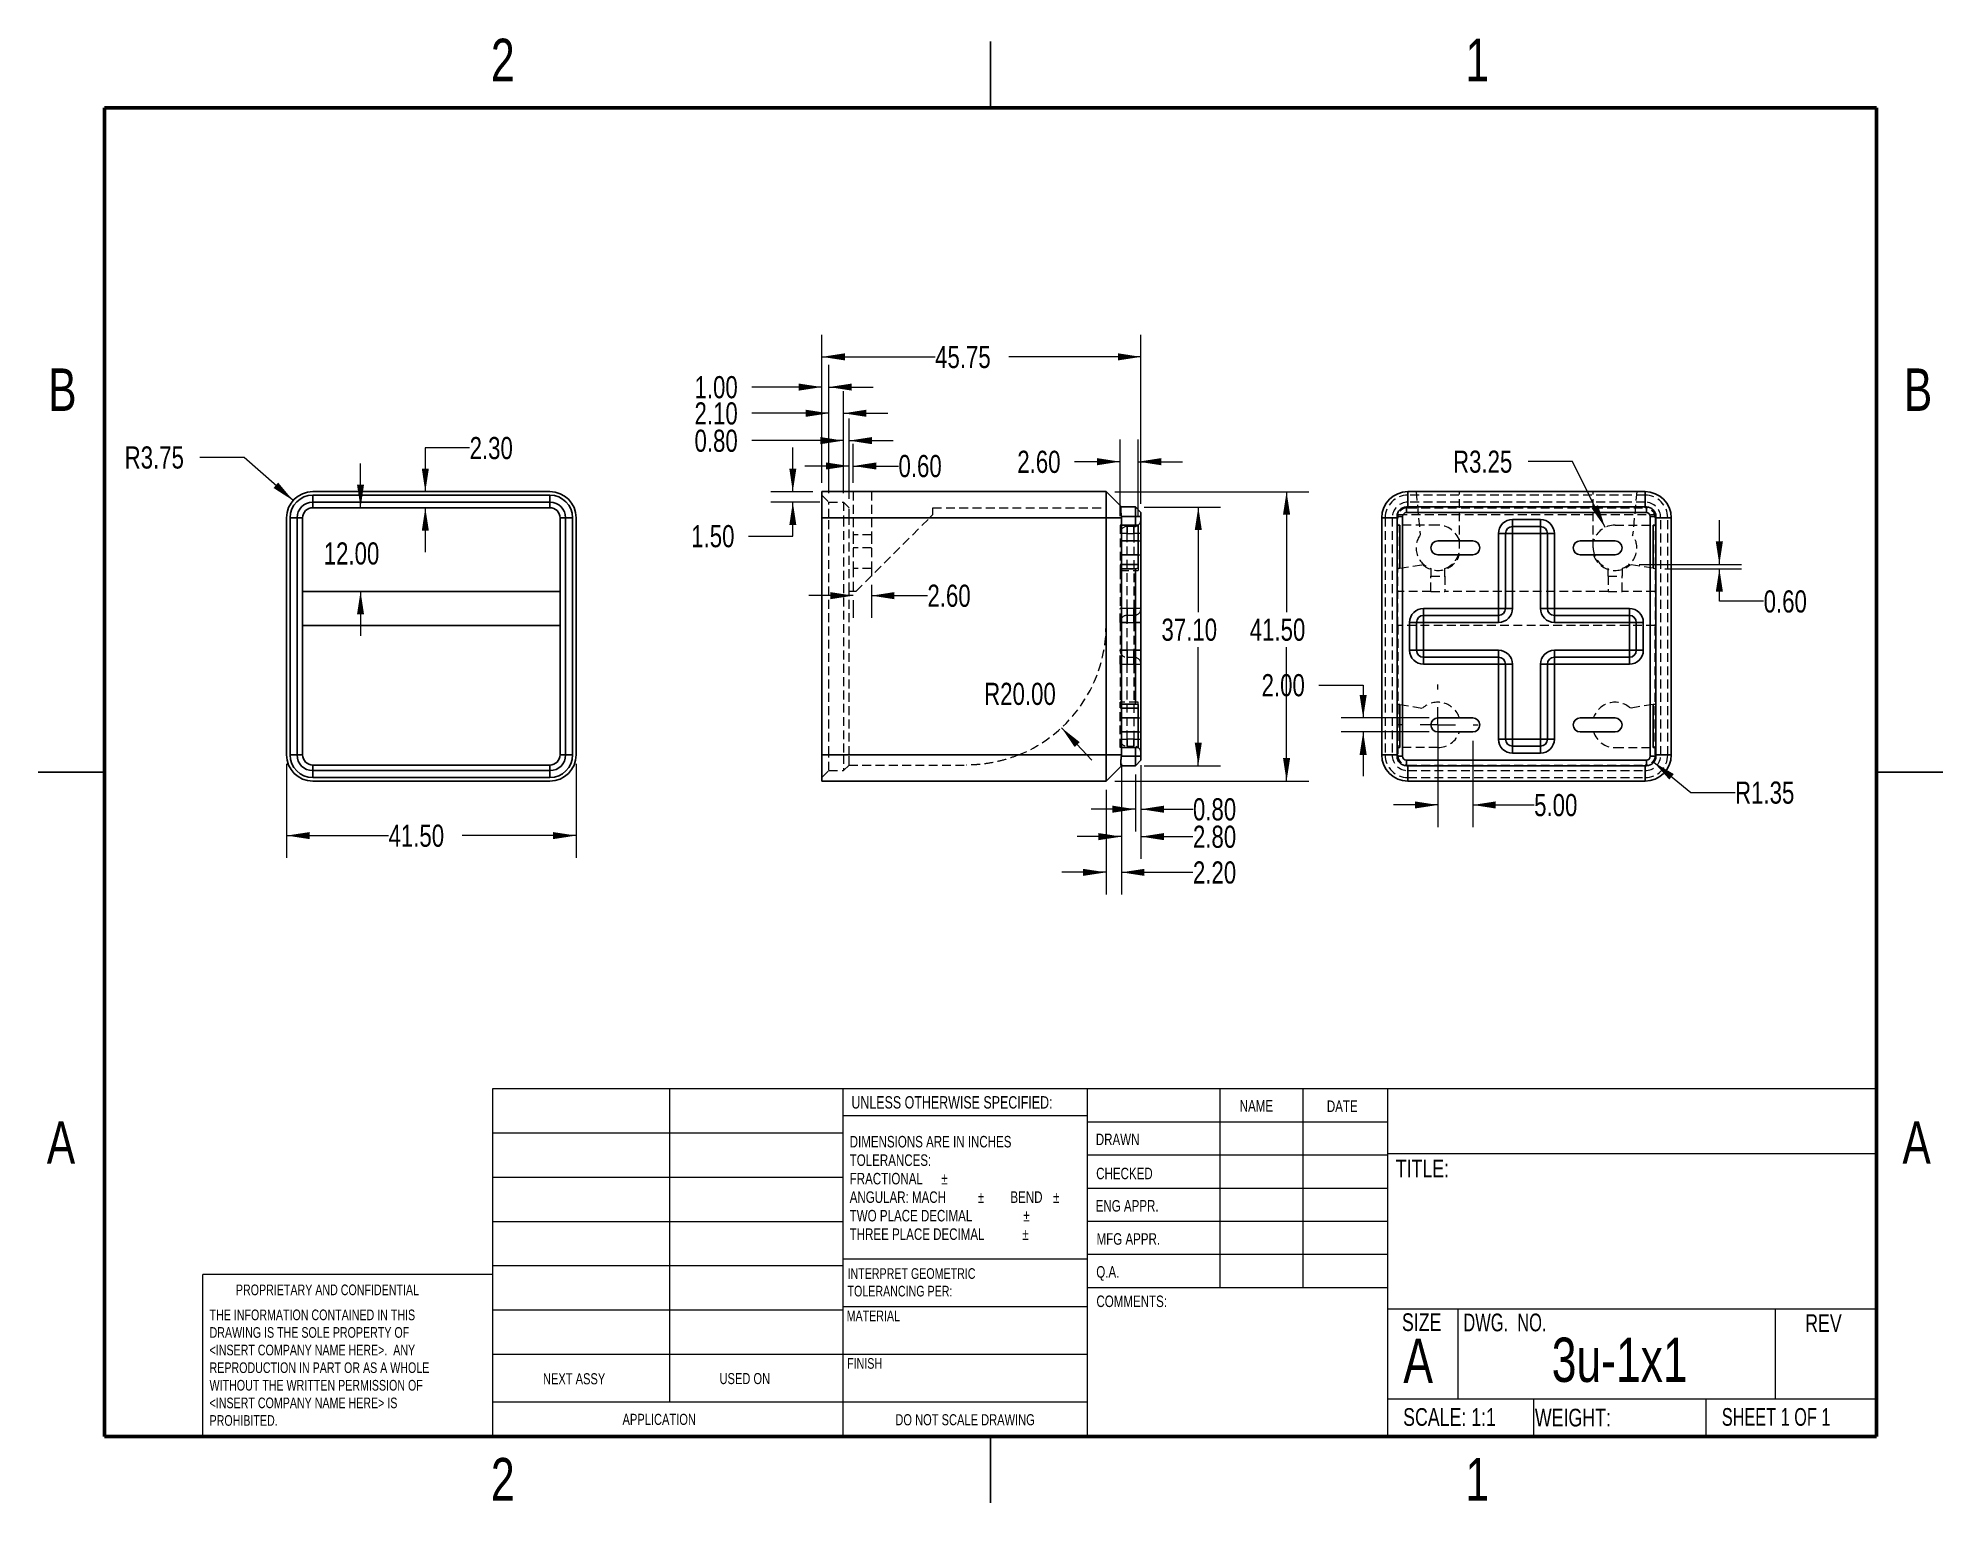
# Model space of a CAD drawing. Header units: millimetres. Extents: x 3 to 276, y 3 to 213.
import ezdxf

# ---------------------------------------------------------------- set-up
doc = ezdxf.new("R2010")
doc.units = ezdxf.units.MM
doc.linetypes.add('HIDDEN', pattern=[1.905, 1.27, -0.635])
doc.styles.add('SLDTEXTSTYLE0', font='TXT', dxfattribs={"width": 0.75})
doc.styles.add('SLDTEXTSTYLE1', font='TXT', dxfattribs={"width": 0.6875})
doc.styles.add('SLDTEXTSTYLE2', font='TXT', dxfattribs={"width": 0.694444})
doc.dimstyles.new('SLDDIMSTYLE0', dxfattribs={"dimtxt": 3.175, "dimasz": 3.302, "dimexe": 0, "dimexo": 0.0625, "dimgap": 0.79375, "dimtad": 0, "dimtih": 1, "dimtoh": 1, "dimrnd": 1e-09, "dimzin": 4, "dimdsep": 46, "dimtxsty": 'SLDTEXTSTYLE0', "dimsah": 1, "dimcen": 0.09, "dimadec": 0, "dimazin": 1, "dimtfac": 1, "dimtofl": 0, "dimtmove": 0, "dimatfit": 3, "dimfxl": 1, "dimfrac": 2, "dimtolj": 1, "dimtzin": 12, "dimarcsym": 0})
doc.dimstyles.new('SLDDIMSTYLE1', dxfattribs={"dimtxt": 3.175, "dimasz": 3.302, "dimexe": 0, "dimexo": 0.0625, "dimgap": 0.79375, "dimtad": 0, "dimtih": 1, "dimtoh": 1, "dimrnd": 1e-09, "dimzin": 12, "dimdsep": 46, "dimtxsty": 'SLDTEXTSTYLE0', "dimsah": 1, "dimcen": 0, "dimadec": 0, "dimazin": 3, "dimtfac": 1, "dimtofl": 0, "dimtmove": 0, "dimatfit": 3, "dimfxl": 1, "dimfrac": 2, "dimtolj": 1, "dimtzin": 12, "dimarcsym": 0})
doc.dimstyles.new('SLDDIMSTYLE2', dxfattribs={"dimtxt": 3.175, "dimasz": 3.302, "dimexe": 0, "dimexo": 0.0625, "dimgap": 0.79375, "dimtad": 0, "dimtih": 1, "dimtoh": 1, "dimrnd": 1e-09, "dimzin": 4, "dimdsep": 46, "dimtxsty": 'SLDTEXTSTYLE0', "dimsah": 1, "dimcen": 0.09, "dimadec": 0, "dimazin": 1, "dimtfac": 1, "dimtmove": 0, "dimatfit": 0, "dimfxl": 1, "dimfrac": 2, "dimtolj": 1, "dimtzin": 12, "dimarcsym": 0})
doc.dimstyles.new('SLDDIMSTYLE3', dxfattribs={"dimtxt": 3.175, "dimasz": 3.302, "dimexe": 0, "dimexo": 0.0625, "dimgap": 0.79375, "dimtad": 0, "dimtih": 1, "dimtoh": 1, "dimrnd": 1e-09, "dimzin": 4, "dimdsep": 46, "dimtxsty": 'SLDTEXTSTYLE0', "dimsah": 1, "dimcen": 0, "dimadec": 0, "dimazin": 1, "dimtfac": 1, "dimtofl": 0, "dimtmove": 0, "dimatfit": 3, "dimfxl": 1, "dimfrac": 2, "dimtolj": 1, "dimtzin": 12, "dimarcsym": 0})
doc.dimstyles.new('SLDDIMSTYLE4', dxfattribs={"dimtxt": 3.175, "dimasz": 3.302, "dimexe": 0, "dimexo": 0.0625, "dimgap": 0.79375, "dimtad": 0, "dimtih": 1, "dimtoh": 1, "dimrnd": 1e-09, "dimzin": 12, "dimdsep": 46, "dimtxsty": 'SLDTEXTSTYLE0', "dimsah": 1, "dimcen": 0.09, "dimadec": 0, "dimazin": 3, "dimtfac": 1, "dimtofl": 0, "dimtmove": 0, "dimatfit": 3, "dimfxl": 1, "dimfrac": 2, "dimtolj": 1, "dimtzin": 12, "dimarcsym": 0})
doc.dimstyles.new('SLDDIMSTYLE5', dxfattribs={"dimtxt": 3.175, "dimasz": 3.302, "dimexe": 0, "dimexo": 0.0625, "dimgap": 0.79375, "dimtad": 0, "dimtih": 1, "dimtoh": 1, "dimrnd": 1e-09, "dimzin": 0, "dimdsep": 46, "dimtxsty": 'SLDTEXTSTYLE0', "dimsah": 1, "dimcen": 0.09, "dimadec": 0, "dimazin": 0, "dimtfac": 1, "dimtmove": 0, "dimatfit": 0, "dimfxl": 1, "dimfrac": 2, "dimtolj": 1, "dimtzin": 12, "dimarcsym": 0})

msp = doc.modelspace()

# ---------------------------------------------------------------- texts
at = {"color": 7, "linetype": 'Continuous', "lineweight": 0}
for s, insert, char_height, attachment_point, style in [('2', (69.789, 213.117), 6.096, 2, 'SLDTEXTSTYLE0'), ('1', (209.489, 213.117), 6.096, 2, 'SLDTEXTSTYLE0'), ('B', (6.653, 165.842), 6.096, 2, 'SLDTEXTSTYLE0'), ('B', (272.653, 165.842), 6.096, 2, 'SLDTEXTSTYLE0'), ('UNLESS OTHERWISE SPECIFIED:', (119.758, 61.499), 1.778, 1, 'SLDTEXTSTYLE0'), ('NAME', (175.424, 60.923), 1.651, 1, 'SLDTEXTSTYLE0'), ('DATE', (187.915, 60.879), 1.651, 1, 'SLDTEXTSTYLE0'), ('A', (6.457, 57.892), 6.096, 2, 'SLDTEXTSTYLE0'), ('A', (272.457, 57.892), 6.096, 2, 'SLDTEXTSTYLE0'), ('DRAWN', (154.797, 56.123), 1.651, 1, 'SLDTEXTSTYLE0'), ('TITLE:', (197.793, 52.393), 2.54, 1, 'SLDTEXTSTYLE0'), ('CHECKED', (154.851, 51.237), 1.651, 1, 'SLDTEXTSTYLE0'), ('ENG APPR.', (154.777, 46.601), 1.651, 1, 'SLDTEXTSTYLE0'), ('MFG APPR.', (154.903, 41.845), 1.651, 1, 'SLDTEXTSTYLE0'), ('Q.A.', (154.862, 37.123), 1.651, 1, 'SLDTEXTSTYLE0'), ('PROPRIETARY AND CONFIDENTIAL', (31.53, 34.483), 1.524, 1, 'SLDTEXTSTYLE0'), ('COMMENTS:', (154.884, 32.909), 1.651, 1, 'SLDTEXTSTYLE0'), ('MATERIAL', (119.08, 30.753), 1.524, 1, 'SLDTEXTSTYLE0'), ('SIZE', (198.68, 30.358), 2.54, 1, 'SLDTEXTSTYLE0'), ('DWG.  NO.', (207.481, 30.323), 2.54, 1, 'SLDTEXTSTYLE2'), ('REV', (256.485, 30.223), 2.54, 1, 'SLDTEXTSTYLE0'), ('A', (198.88, 26.724), 6.35, 1, 'SLDTEXTSTYLE0'), ('3u-1x1', (229.892, 26.873), 6.35, 2, 'SLDTEXTSTYLE0'), ('FINISH', (119.15, 23.938), 1.524, 1, 'SLDTEXTSTYLE0'), ('NEXT ASSY', (75.542, 21.771), 1.5875, 1, 'SLDTEXTSTYLE0'), ('USED ON', (100.854, 21.798), 1.5875, 1, 'SLDTEXTSTYLE0'), ('SCALE: 1:1', (198.849, 16.765), 2.54, 1, 'SLDTEXTSTYLE0'), ('WEIGHT:', (217.74, 16.678), 2.54, 1, 'SLDTEXTSTYLE0'), ('SHEET 1 OF 1', (244.531, 16.773), 2.54, 1, 'SLDTEXTSTYLE1'), ('APPLICATION', (86.95, 15.95), 1.5875, 1, 'SLDTEXTSTYLE0'), ('DO NOT SCALE DRAWING', (136.054, 15.895), 1.5875, 2, 'SLDTEXTSTYLE0'), ('2', (69.789, 9.617), 6.096, 2, 'SLDTEXTSTYLE0'), ('1', (209.489, 9.617), 6.096, 2, 'SLDTEXTSTYLE0')]:
    msp.add_mtext(s, dxfattribs=dict(at, insert=insert, char_height=char_height, attachment_point=attachment_point, style=style))

# ---------------------------------------------------------------- blocks, each defined once
blk = doc.blocks.new('SW_NOTE_0')
at = {"color": 0, "linetype": 'Continuous', "lineweight": 0, "char_height": 1.524, "attachment_point": 1, "style": 'SLDTEXTSTYLE0'}
for s, insert in [('INTERPRET GEOMETRIC', (0, 1.96)), ('TOLERANCING PER:', (0, -0.56))]:
    blk.add_mtext(s, dxfattribs=dict(at, insert=insert))
blk = doc.blocks.new('SW_NOTE_0_1')
at = {"color": 0, "linetype": 'Continuous', "lineweight": 0, "char_height": 1.651, "attachment_point": 1, "style": 'SLDTEXTSTYLE0'}
for s, insert in [('DIMENSIONS ARE IN INCHES', (0, 2.13)), ('TOLERANCES:', (0, -0.52)), ('FRACTIONAL', (0, -3.17)), ('%%p', (13.15, -3.17)), ('ANGULAR: MACH', (0, -5.82)), ('%%p', (18.37, -5.82)), ('BEND', (23.04, -5.82)), ('%%p', (29.16, -5.82)), ('TWO PLACE DECIMAL', (0, -8.48)), ('%%p', (24.88, -8.48)), ('THREE PLACE DECIMAL', (0, -11.13)), ('%%p', (24.73, -11.13))]:
    blk.add_mtext(s, dxfattribs=dict(at, insert=insert))
blk = doc.blocks.new('SW_NOTE_0_2')
at = {"color": 0, "linetype": 'Continuous', "lineweight": 0, "char_height": 1.524, "attachment_point": 1, "style": 'SLDTEXTSTYLE0'}
for s, insert in [('THE INFORMATION CONTAINED IN THIS', (0, 1.96)), ('DRAWING IS THE SOLE PROPERTY OF', (0, -0.56)), ('<INSERT COMPANY NAME HERE>.  ANY', (0, -3.08)), ('WITHOUT THE WRITTEN PERMISSION OF', (0, -8.13)), ('REPRODUCTION IN PART OR AS A WHOLE', (0, -5.61)), ('<INSERT COMPANY NAME HERE> IS', (0, -10.66)), ('PROHIBITED.', (0, -13.18))]:
    blk.add_mtext(s, dxfattribs=dict(at, insert=insert))
blk = doc.blocks.new('_D')
at = {"color": 7, "linetype": 'Continuous', "lineweight": 0}
for p, q in [((38.8, 109.15), (38.8, 95.68)), ((80.3, 109.15), (80.3, 95.68)), ((38.8, 98.86), (53.41, 98.86)), ((80.3, 98.86), (63.96, 98.86))]:
    blk.add_line(p, q, dxfattribs=at)
at = {"color": 7, "linetype": 'Continuous', "lineweight": 18}
for points in [[(38.8, 98.86), (42.1, 98.35), (42.1, 99.36)], [(80.3, 98.86), (77, 99.36), (77, 98.35)]]:
    blk.add_solid(points, dxfattribs=at)
at = {"color": 7, "linetype": 'Continuous', "lineweight": 18, "insert": (53.41, 100.43), "char_height": 3.175, "attachment_point": 1, "style": 'SLDTEXTSTYLE0'}
blk.add_mtext('41.50', dxfattribs=at)
blk = doc.blocks.new('_D_1')
at = {"color": 7, "linetype": 'Continuous', "lineweight": 0}
for p, q in [((32.71, 153.09), (26.36, 153.09)), ((39.73, 146.9), (32.71, 153.09))]:
    blk.add_line(p, q, dxfattribs=at)
at = {"color": 7, "linetype": 'Continuous', "lineweight": 18}
blk.add_solid([(39.73, 146.9), (37.59, 149.47), (36.92, 148.7)], dxfattribs=at)
at = {"color": 7, "linetype": 'Continuous', "lineweight": 18, "insert": (15.58, 154.66), "char_height": 3.175, "attachment_point": 1, "style": 'SLDTEXTSTYLE0'}
blk.add_mtext('R3.75', dxfattribs=at)
blk = doc.blocks.new('_D_2')
at = {"color": 7, "linetype": 'Continuous', "lineweight": 0}
for p, q in [((65.03, 154.44), (58.68, 154.44)), ((58.68, 154.44), (58.68, 148.17)), ((58.68, 145.87), (58.68, 139.52))]:
    blk.add_line(p, q, dxfattribs=at)
at = {"color": 7, "linetype": 'Continuous', "lineweight": 18}
for points in [[(58.68, 148.17), (59.19, 151.48), (58.18, 151.48)], [(58.68, 145.87), (58.18, 142.57), (59.19, 142.57)]]:
    blk.add_solid(points, dxfattribs=at)
at = {"color": 7, "linetype": 'Continuous', "lineweight": 18, "insert": (65.03, 156.01), "char_height": 3.175, "attachment_point": 1, "style": 'SLDTEXTSTYLE0'}
blk.add_mtext('2.30', dxfattribs=at)
blk = doc.blocks.new('_D_3')
at = {"color": 7, "linetype": 'Continuous', "lineweight": 0}
for p, q in [((49.4, 145.87), (49.4, 152.22)), ((49.4, 133.87), (49.4, 127.52))]:
    blk.add_line(p, q, dxfattribs=at)
at = {"color": 7, "linetype": 'Continuous', "lineweight": 18}
for points in [[(49.4, 145.87), (49.9, 149.18), (48.89, 149.18)], [(49.4, 133.87), (48.89, 130.57), (49.9, 130.57)]]:
    blk.add_solid(points, dxfattribs=at)
at = {"color": 7, "linetype": 'Continuous', "lineweight": 18, "insert": (44.12, 140.9), "char_height": 3.175, "attachment_point": 1, "style": 'SLDTEXTSTYLE0'}
blk.add_mtext('12.00', dxfattribs=at)
blk = doc.blocks.new('_D_4')
at = {"color": 7, "linetype": 'Continuous', "lineweight": 0}
blk.add_line((149.88, 114.32), (154.21, 109.67), dxfattribs=at)
at = {"color": 7, "linetype": 'Continuous', "lineweight": 18}
blk.add_solid([(149.88, 114.32), (151.76, 111.56), (152.5, 112.25)], dxfattribs=at)
at = {"color": 7, "linetype": 'Continuous', "lineweight": 18, "insert": (138.79, 120.77), "char_height": 3.175, "attachment_point": 1, "style": 'SLDTEXTSTYLE0'}
blk.add_mtext('R20.00', dxfattribs=at)
blk = doc.blocks.new('_D_5')
at = {"color": 7, "linetype": 'Continuous', "lineweight": 0}
for p, q in [((115.52, 149.44), (115.52, 170.68)), ((161.27, 146.44), (161.27, 170.68)), ((115.52, 167.5), (131.76, 167.5)), ((161.27, 167.5), (142.32, 167.5))]:
    blk.add_line(p, q, dxfattribs=at)
at = {"color": 7, "linetype": 'Continuous', "lineweight": 18}
for points in [[(115.52, 167.5), (118.82, 166.99), (118.82, 168.01)], [(161.27, 167.5), (157.97, 168.01), (157.97, 166.99)]]:
    blk.add_solid(points, dxfattribs=at)
at = {"color": 7, "linetype": 'Continuous', "lineweight": 18, "insert": (131.76, 169.07), "char_height": 3.175, "attachment_point": 1, "style": 'SLDTEXTSTYLE0'}
blk.add_mtext('45.75', dxfattribs=at)
blk = doc.blocks.new('_D_6')
at = {"color": 7, "linetype": 'Continuous', "lineweight": 0}
for p, q in [((115.52, 149.44), (115.52, 166.34)), ((116.52, 147.94), (116.52, 166.34)), ((115.52, 163.17), (105.48, 163.17)), ((116.52, 163.17), (122.87, 163.17))]:
    blk.add_line(p, q, dxfattribs=at)
at = {"color": 7, "linetype": 'Continuous', "lineweight": 18}
for points in [[(115.52, 163.17), (112.22, 163.67), (112.22, 162.66)], [(116.52, 163.17), (119.82, 162.66), (119.82, 163.67)]]:
    blk.add_solid(points, dxfattribs=at)
at = {"color": 7, "linetype": 'Continuous', "lineweight": 18, "insert": (97.27, 164.74), "char_height": 3.175, "attachment_point": 1, "style": 'SLDTEXTSTYLE0'}
blk.add_mtext('1.00', dxfattribs=at)
blk = doc.blocks.new('_D_7')
at = {"color": 7, "linetype": 'Continuous', "lineweight": 0}
for p, q in [((111.36, 148.17), (111.36, 154.52)), ((114.25, 148.17), (108.19, 148.17)), ((115.25, 146.67), (108.19, 146.67)), ((111.36, 141.81), (111.36, 146.67)), ((105.01, 141.81), (111.36, 141.81))]:
    blk.add_line(p, q, dxfattribs=at)
at = {"color": 7, "linetype": 'Continuous', "lineweight": 18}
for points in [[(111.36, 148.17), (111.87, 151.48), (110.86, 151.48)], [(111.36, 146.67), (110.86, 143.37), (111.87, 143.37)]]:
    blk.add_solid(points, dxfattribs=at)
at = {"color": 7, "linetype": 'Continuous', "lineweight": 18, "insert": (96.8, 143.38), "char_height": 3.175, "attachment_point": 1, "style": 'SLDTEXTSTYLE0'}
blk.add_mtext('1.50', dxfattribs=at)
blk = doc.blocks.new('_D_8')
at = {"color": 7, "linetype": 'Continuous', "lineweight": 0}
for p, q in [((116.52, 147.94), (116.52, 162.59)), ((118.62, 147.94), (118.62, 162.59)), ((116.52, 159.41), (105.48, 159.41)), ((118.62, 159.41), (124.97, 159.41))]:
    blk.add_line(p, q, dxfattribs=at)
at = {"color": 7, "linetype": 'Continuous', "lineweight": 18}
for points in [[(116.52, 159.41), (113.22, 159.92), (113.22, 158.9)], [(118.62, 159.41), (121.92, 158.9), (121.92, 159.92)]]:
    blk.add_solid(points, dxfattribs=at)
at = {"color": 7, "linetype": 'Continuous', "lineweight": 18, "insert": (97.27, 160.98), "char_height": 3.175, "attachment_point": 1, "style": 'SLDTEXTSTYLE0'}
blk.add_mtext('2.10', dxfattribs=at)
blk = doc.blocks.new('_D_9')
at = {"color": 7, "linetype": 'Continuous', "lineweight": 0}
for p, q in [((118.62, 147.94), (118.62, 158.66)), ((119.42, 147.14), (119.42, 158.66)), ((118.62, 155.49), (105.48, 155.49)), ((119.42, 155.49), (125.77, 155.49))]:
    blk.add_line(p, q, dxfattribs=at)
at = {"color": 7, "linetype": 'Continuous', "lineweight": 18}
for points in [[(118.62, 155.49), (115.32, 156), (115.32, 154.98)], [(119.42, 155.49), (122.72, 154.98), (122.72, 156)]]:
    blk.add_solid(points, dxfattribs=at)
at = {"color": 7, "linetype": 'Continuous', "lineweight": 18, "insert": (97.27, 157.06), "char_height": 3.175, "attachment_point": 1, "style": 'SLDTEXTSTYLE0'}
blk.add_mtext('0.80', dxfattribs=at)
blk = doc.blocks.new('_D_10')
at = {"color": 7, "linetype": 'Continuous', "lineweight": 0}
for p, q in [((161.74, 145.97), (172.66, 145.97)), ((169.49, 145.97), (169.49, 130.91)), ((169.49, 108.87), (169.49, 125.87)), ((161.74, 108.87), (172.66, 108.87))]:
    blk.add_line(p, q, dxfattribs=at)
at = {"color": 7, "linetype": 'Continuous', "lineweight": 18}
for points in [[(169.49, 145.97), (168.98, 142.67), (169.99, 142.67)], [(169.49, 108.87), (169.99, 112.18), (168.98, 112.18)]]:
    blk.add_solid(points, dxfattribs=at)
at = {"color": 7, "linetype": 'Continuous', "lineweight": 18, "insert": (164.21, 129.97), "char_height": 3.175, "attachment_point": 1, "style": 'SLDTEXTSTYLE0'}
blk.add_mtext('37.10', dxfattribs=at)
blk = doc.blocks.new('_D_11')
at = {"color": 7, "linetype": 'Continuous', "lineweight": 0}
for p, q in [((157.54, 148.17), (185.32, 148.17)), ((182.14, 148.17), (182.14, 130.91)), ((182.14, 106.67), (182.14, 125.87)), ((157.54, 106.67), (185.32, 106.67))]:
    blk.add_line(p, q, dxfattribs=at)
at = {"color": 7, "linetype": 'Continuous', "lineweight": 18}
for points in [[(182.14, 148.17), (181.63, 144.87), (182.65, 144.87)], [(182.14, 106.67), (182.65, 109.98), (181.63, 109.98)]]:
    blk.add_solid(points, dxfattribs=at)
at = {"color": 7, "linetype": 'Continuous', "lineweight": 18, "insert": (176.86, 129.97), "char_height": 3.175, "attachment_point": 1, "style": 'SLDTEXTSTYLE0'}
blk.add_mtext('41.50', dxfattribs=at)
blk = doc.blocks.new('_D_12')
at = {"color": 7, "linetype": 'Continuous', "lineweight": 0}
for p, q in [((158.47, 109.15), (158.47, 95.54)), ((161.27, 108.95), (161.27, 95.54)), ((158.47, 98.71), (152.12, 98.71)), ((161.27, 98.71), (168.72, 98.71))]:
    blk.add_line(p, q, dxfattribs=at)
at = {"color": 7, "linetype": 'Continuous', "lineweight": 18}
for points in [[(158.47, 98.71), (155.17, 99.22), (155.17, 98.2)], [(161.27, 98.71), (164.57, 98.2), (164.57, 99.22)]]:
    blk.add_solid(points, dxfattribs=at)
at = {"color": 7, "linetype": 'Continuous', "lineweight": 18, "insert": (168.72, 100.28), "char_height": 3.175, "attachment_point": 1, "style": 'SLDTEXTSTYLE0'}
blk.add_mtext('2.80', dxfattribs=at)
blk = doc.blocks.new('_D_13')
at = {"color": 7, "linetype": 'Continuous', "lineweight": 0}
for p, q in [((158.47, 109.15), (158.47, 90.41)), ((156.27, 105.4), (156.27, 90.41)), ((156.27, 93.59), (149.92, 93.59)), ((158.47, 93.59), (168.72, 93.59))]:
    blk.add_line(p, q, dxfattribs=at)
at = {"color": 7, "linetype": 'Continuous', "lineweight": 18}
for points in [[(156.27, 93.59), (152.97, 94.09), (152.97, 93.08)], [(158.47, 93.59), (161.77, 93.08), (161.77, 94.09)]]:
    blk.add_solid(points, dxfattribs=at)
at = {"color": 7, "linetype": 'Continuous', "lineweight": 18, "insert": (168.72, 95.16), "char_height": 3.175, "attachment_point": 1, "style": 'SLDTEXTSTYLE0'}
blk.add_mtext('2.20', dxfattribs=at)
blk = doc.blocks.new('_D_14')
at = {"color": 7, "linetype": 'Continuous', "lineweight": 0}
for p, q in [((160.47, 107.6), (160.47, 99.46)), ((161.27, 108.95), (161.27, 99.46)), ((160.47, 102.64), (154.12, 102.64)), ((161.27, 102.64), (168.72, 102.64))]:
    blk.add_line(p, q, dxfattribs=at)
at = {"color": 7, "linetype": 'Continuous', "lineweight": 18}
for points in [[(160.47, 102.64), (157.17, 103.15), (157.17, 102.13)], [(161.27, 102.64), (164.57, 102.13), (164.57, 103.15)]]:
    blk.add_solid(points, dxfattribs=at)
at = {"color": 7, "linetype": 'Continuous', "lineweight": 18, "insert": (168.72, 104.21), "char_height": 3.175, "attachment_point": 1, "style": 'SLDTEXTSTYLE0'}
blk.add_mtext('0.80', dxfattribs=at)
blk = doc.blocks.new('_D_15')
at = {"color": 7, "linetype": 'Continuous', "lineweight": 0}
for p, q in [((158.27, 144.64), (158.27, 155.64)), ((160.87, 144.64), (160.87, 155.64)), ((158.27, 152.47), (151.76, 152.47)), ((160.87, 152.47), (167.22, 152.47))]:
    blk.add_line(p, q, dxfattribs=at)
at = {"color": 7, "linetype": 'Continuous', "lineweight": 18}
for points in [[(158.27, 152.47), (154.97, 152.98), (154.97, 151.96)], [(160.87, 152.47), (164.17, 151.96), (164.17, 152.98)]]:
    blk.add_solid(points, dxfattribs=at)
at = {"color": 7, "linetype": 'Continuous', "lineweight": 18, "insert": (143.54, 154.04), "char_height": 3.175, "attachment_point": 1, "style": 'SLDTEXTSTYLE0'}
blk.add_mtext('2.60', dxfattribs=at)
blk = doc.blocks.new('_D_16')
at = {"color": 7, "linetype": 'Continuous', "lineweight": 0}
for p, q in [((119.42, 147.14), (119.42, 155.03)), ((120.02, 149.44), (120.02, 155.03)), ((119.42, 151.85), (113.07, 151.85)), ((120.02, 151.85), (126.51, 151.85))]:
    blk.add_line(p, q, dxfattribs=at)
at = {"color": 7, "linetype": 'Continuous', "lineweight": 18}
for points in [[(119.42, 151.85), (116.12, 152.36), (116.12, 151.35)], [(120.02, 151.85), (123.32, 151.35), (123.32, 152.36)]]:
    blk.add_solid(points, dxfattribs=at)
at = {"color": 7, "linetype": 'Continuous', "lineweight": 18, "insert": (126.51, 153.43), "char_height": 3.175, "attachment_point": 1, "style": 'SLDTEXTSTYLE0'}
blk.add_mtext('0.60', dxfattribs=at)
blk = doc.blocks.new('_D_17')
at = {"color": 7, "linetype": 'Continuous', "lineweight": 0}
for p, q in [((122.62, 134.8), (122.62, 130.09)), ((120.02, 133.26), (113.67, 133.26)), ((120.02, 132.6), (120.02, 130.09)), ((122.62, 133.26), (130.66, 133.26))]:
    blk.add_line(p, q, dxfattribs=at)
at = {"color": 7, "linetype": 'Continuous', "lineweight": 18}
for points in [[(120.02, 133.26), (116.72, 133.77), (116.72, 132.75)], [(122.62, 133.26), (125.92, 132.75), (125.92, 133.77)]]:
    blk.add_solid(points, dxfattribs=at)
at = {"color": 7, "linetype": 'Continuous', "lineweight": 18, "insert": (130.66, 134.84), "char_height": 3.175, "attachment_point": 1, "style": 'SLDTEXTSTYLE0'}
blk.add_mtext('2.60', dxfattribs=at)
blk = doc.blocks.new('_D_18')
at = {"color": 7, "linetype": 'Continuous', "lineweight": 0}
for p, q in [((234.77, 109.37), (240.08, 105.04)), ((240.08, 105.04), (246.43, 105.04))]:
    blk.add_line(p, q, dxfattribs=at)
at = {"color": 7, "linetype": 'Continuous', "lineweight": 18}
blk.add_solid([(234.77, 109.37), (237.01, 106.89), (237.65, 107.68)], dxfattribs=at)
at = {"color": 7, "linetype": 'Continuous', "lineweight": 18, "insert": (246.43, 106.61), "char_height": 3.175, "attachment_point": 1, "style": 'SLDTEXTSTYLE0'}
blk.add_mtext('R1.35', dxfattribs=at)
blk = doc.blocks.new('_D_19')
at = {"color": 7, "linetype": 'Continuous', "lineweight": 0}
for p, q in [((223.13, 152.49), (216.78, 152.49)), ((227.79, 143.04), (223.13, 152.49))]:
    blk.add_line(p, q, dxfattribs=at)
at = {"color": 7, "linetype": 'Continuous', "lineweight": 18}
blk.add_solid([(227.79, 143.04), (226.79, 146.23), (225.87, 145.78)], dxfattribs=at)
at = {"color": 7, "linetype": 'Continuous', "lineweight": 18, "insert": (206, 154.06), "char_height": 3.175, "attachment_point": 1, "style": 'SLDTEXTSTYLE0'}
blk.add_mtext('R3.25', dxfattribs=at)
blk = doc.blocks.new('_D_20')
at = {"color": 7, "linetype": 'Continuous', "lineweight": 0}
for p, q in [((244.18, 137.72), (244.18, 144.07)), ((232.69, 137.72), (247.35, 137.72)), ((236.35, 137.12), (247.35, 137.12)), ((244.18, 132.45), (244.18, 137.12)), ((250.53, 132.45), (244.18, 132.45))]:
    blk.add_line(p, q, dxfattribs=at)
at = {"color": 7, "linetype": 'Continuous', "lineweight": 18}
for points in [[(244.18, 137.72), (244.69, 141.03), (243.67, 141.03)], [(244.18, 137.12), (243.67, 133.82), (244.69, 133.82)]]:
    blk.add_solid(points, dxfattribs=at)
at = {"color": 7, "linetype": 'Continuous', "lineweight": 18, "insert": (250.53, 134.02), "char_height": 3.175, "attachment_point": 1, "style": 'SLDTEXTSTYLE0'}
blk.add_mtext('0.60', dxfattribs=at)
blk = doc.blocks.new('_D_21')
at = {"color": 7, "linetype": 'Continuous', "lineweight": 0}
for p, q in [((203.83, 112.45), (203.83, 100.08)), ((208.83, 112.45), (208.83, 100.08)), ((203.83, 103.25), (197.48, 103.25)), ((208.83, 103.25), (217.63, 103.25))]:
    blk.add_line(p, q, dxfattribs=at)
at = {"color": 7, "linetype": 'Continuous', "lineweight": 18}
for points in [[(203.83, 103.25), (200.53, 103.76), (200.53, 102.74)], [(208.83, 103.25), (212.13, 102.74), (212.13, 103.76)]]:
    blk.add_solid(points, dxfattribs=at)
at = {"color": 7, "linetype": 'Continuous', "lineweight": 18, "insert": (217.63, 104.82), "char_height": 3.175, "attachment_point": 1, "style": 'SLDTEXTSTYLE0'}
blk.add_mtext('5.00', dxfattribs=at)
blk = doc.blocks.new('_D_22')
at = {"color": 7, "linetype": 'Continuous', "lineweight": 0}
for p, q in [((186.77, 120.43), (193.12, 120.43)), ((193.12, 120.43), (193.12, 115.72)), ((202.56, 115.72), (189.95, 115.72)), ((202.56, 113.72), (189.95, 113.72)), ((193.12, 113.72), (193.12, 107.37))]:
    blk.add_line(p, q, dxfattribs=at)
at = {"color": 7, "linetype": 'Continuous', "lineweight": 18}
for points in [[(193.12, 115.72), (193.63, 119.03), (192.61, 119.03)], [(193.12, 113.72), (192.61, 110.42), (193.63, 110.42)]]:
    blk.add_solid(points, dxfattribs=at)
at = {"color": 7, "linetype": 'Continuous', "lineweight": 18, "insert": (178.56, 122.01), "char_height": 3.175, "attachment_point": 1, "style": 'SLDTEXTSTYLE0'}
blk.add_mtext('2.00', dxfattribs=at)
blk = doc.blocks.new('SW_CENTERMARKSYMBOL_0')
at = {"color": 0, "linetype": 'Continuous', "lineweight": 18}
for p, q in [((0, 5.08), (0, 5.79)), ((-5.08, 0), (-5.79, 0)), ((0, 0), (-2.54, 0)), ((0, 0), (0, 2.54)), ((0, 0), (0, -2.54)), ((0, 0), (2.54, 0)), ((5.08, 0), (5.79, 0)), ((0, -5.08), (0, -5.79))]:
    blk.add_line(p, q, dxfattribs=at)

# ---------------------------------------------------------------- dimensions: what is measured, and where the dimension line sits
at = {"color": 7, "linetype": 'Continuous', "lineweight": 18}
for base, p1, p2, dimstyle, picture, middle in [((161.269, 167.502), (115.519, 148.174), (161.269, 145.174), 'SLDDIMSTYLE4', '_D_5', (137.042, 167.502)), ((116.519, 163.165), (115.519, 148.174), (116.519, 146.674), 'SLDDIMSTYLE2', '_D_6', (101.375, 163.165)), ((118.619, 159.412), (116.519, 146.674), (118.619, 146.674), 'SLDDIMSTYLE2', '_D_8', (101.375, 159.412)), ((119.419, 155.487), (118.619, 146.674), (119.419, 145.874), 'SLDDIMSTYLE5', '_D_9', (101.375, 155.487)), ((160.869, 152.468), (158.269, 143.374), (160.869, 143.374), 'SLDDIMSTYLE2', '_D_15', (147.65, 152.468)), ((120.019, 151.855), (119.419, 145.874), (120.019, 148.174), 'SLDDIMSTYLE5', '_D_16', (130.611, 151.855)), ((122.619, 133.263), (120.019, 133.874), (122.619, 136.074), 'SLDDIMSTYLE2', '_D_17', (134.762, 133.263)), ((208.828, 103.252), (203.828, 113.724), (208.828, 113.724), 'SLDDIMSTYLE2', '_D_21', (221.737, 103.252)), ((80.297, 98.857), (38.797, 110.424), (80.297, 110.424), 'SLDDIMSTYLE0', '_D', (58.684, 98.857)), ((158.469, 93.587), (156.269, 106.674), (158.469, 110.424), 'SLDDIMSTYLE2', '_D_13', (172.826, 93.587)), ((161.269, 98.71), (158.469, 110.424), (161.269, 110.224), 'SLDDIMSTYLE2', '_D_12', (172.826, 98.71)), ((161.269, 102.638), (160.469, 108.874), (161.269, 110.224), 'SLDDIMSTYLE5', '_D_14', (172.826, 102.638))]:
    dim = msp.add_linear_dim(base=base, p1=p1, p2=p2, dimstyle=dimstyle, dxfattribs=at)
    dim.commit()
    dim.dimension.update_dxf_attribs({"geometry": picture, "text_midpoint": middle, "dimtype": 160})
for base, p1, p2, dimstyle, picture, middle in [((58.684, 148.174), (42.547, 145.874), (42.547, 148.174), 'SLDDIMSTYLE2', '_D_2', (58.684, 154.437)), ((111.363, 148.174), (116.519, 146.674), (115.519, 148.174), 'SLDDIMSTYLE2', '_D_7', (111.363, 141.806)), ((49.396, 133.874), (42.547, 145.874), (41.097, 133.874), 'SLDDIMSTYLE2', '_D_3', (49.396, 139.324)), ((182.14, 106.674), (156.269, 148.174), (156.269, 106.674), 'SLDDIMSTYLE0', '_D_11', (182.14, 128.394)), ((169.486, 108.874), (160.469, 145.974), (160.469, 108.874), 'SLDDIMSTYLE0', '_D_10', (169.486, 128.394)), ((244.177, 137.724), (235.078, 137.124), (231.419, 137.724), 'SLDDIMSTYLE5', '_D_20', (244.177, 132.45)), ((193.122, 113.724), (203.828, 115.724), (203.828, 113.724), 'SLDDIMSTYLE2', '_D_22', (193.122, 120.433))]:
    dim = msp.add_linear_dim(base=base, p1=p1, p2=p2, angle=90, dimstyle=dimstyle, dxfattribs=at)
    dim.commit()
    dim.dimension.update_dxf_attribs({"geometry": picture, "text_midpoint": middle, "dimtype": 160})
for center, mpoint, dimstyle, picture, middle in [((42.547, 144.424), (39.733, 146.903), 'SLDDIMSTYLE1', '_D_1', (20.968, 153.089)), ((229.228, 140.124), (227.79, 143.039), 'SLDDIMSTYLE1', '_D_19', (211.387, 152.492)), ((136.269, 128.974), (149.884, 114.324), 'SLDDIMSTYLE3', '_D_4', (145.353, 119.199)), ((233.728, 110.224), (234.774, 109.371), 'SLDDIMSTYLE1', '_D_18', (251.824, 105.042))]:
    dim = msp.add_radius_dim(center=center, mpoint=mpoint, dimstyle=dimstyle, dxfattribs=at)
    dim.commit()
    dim.dimension.update_dxf_attribs({"geometry": picture, "text_midpoint": middle, "dimtype": 164})

# ---------------------------------------------------------------- linework, layer by layer
at = {"color": 7, "linetype": 'Continuous', "lineweight": 25}
for p, q in [((139.7, 212.725), (139.7, 203.2)), ((139.7, 203.2), (139.7, 212.725)), ((76.547, 148.174), (42.547, 148.174)), ((42.547, 146.674), (42.547, 147.674)), ((42.547, 147.674), (76.547, 147.674)), ((76.547, 147.674), (76.547, 146.674)), ((115.519, 144.424), (115.519, 148.174)), ((115.519, 148.174), (156.269, 148.174)), ((156.269, 144.424), (156.269, 148.174)), ((158.469, 145.974), (156.269, 148.174)), ((199.528, 145.974), (199.528, 148.174)), ((199.528, 148.174), (233.528, 148.174)), ((233.528, 145.974), (233.528, 148.174)), ((76.547, 146.674), (42.547, 146.674)), ((42.547, 145.874), (42.547, 146.674)), ((76.547, 145.874), (42.547, 145.874)), ((76.547, 145.874), (76.547, 146.674)), ((158.456, 145.974), (160.469, 145.974)), ((160.469, 144.624), (160.469, 145.974)), ((160.469, 145.974), (161.269, 145.174)), ((161.269, 145.174), (161.269, 144.624)), ((199.328, 145.974), (199.328, 145.174)), ((199.328, 145.974), (233.728, 145.974)), ((233.728, 145.174), (199.328, 145.174)), ((233.728, 145.974), (233.728, 145.174)), ((38.797, 144.424), (38.797, 110.424)), ((40.297, 144.424), (39.297, 144.424)), ((39.297, 110.424), (39.297, 144.424)), ((40.297, 144.424), (40.297, 110.424)), ((40.297, 144.424), (41.097, 144.424)), ((41.097, 144.424), (41.097, 133.874)), ((77.997, 144.424), (78.797, 144.424)), ((77.997, 133.874), (77.997, 144.424)), ((79.797, 144.424), (78.797, 144.424)), ((78.797, 110.424), (78.797, 144.424)), ((79.797, 144.424), (79.797, 110.424)), ((80.297, 110.424), (80.297, 144.424)), ((115.519, 110.424), (115.519, 144.424)), ((115.519, 144.424), (156.269, 144.424)), ((158.469, 144.424), (156.269, 144.424)), ((156.269, 110.424), (156.269, 144.424)), ((160.469, 144.624), (158.456, 144.624)), ((158.469, 144.424), (158.469, 143.374)), ((158.469, 143.374), (158.469, 137.124)), ((160.469, 143.374), (158.469, 143.374)), ((160.469, 143.374), (160.469, 144.624)), ((160.469, 144.624), (161.269, 144.624)), ((160.869, 143.374), (160.469, 143.374)), ((160.869, 137.19), (160.869, 143.374)), ((161.269, 144.624), (161.269, 110.224)), ((197.978, 144.424), (195.778, 144.424)), ((195.778, 110.424), (195.778, 144.424)), ((197.978, 144.624), (198.778, 144.624)), ((197.978, 143.374), (197.978, 144.624)), ((198.378, 143.374), (197.978, 143.374)), ((197.978, 143.374), (197.978, 137.124)), ((198.378, 137.19), (198.378, 143.374)), ((198.778, 144.624), (198.778, 110.224)), ((212.528, 131.424), (212.528, 142.174)), ((212.528, 142.174), (213.528, 142.174)), ((213.528, 142.174), (213.528, 131.424)), ((213.528, 142.174), (214.528, 142.174)), ((214.528, 144.174), (218.528, 144.174)), ((214.528, 144.174), (214.528, 143.174)), ((218.528, 143.174), (214.528, 143.174)), ((214.528, 143.174), (214.528, 142.174)), ((214.528, 142.174), (214.528, 131.424)), ((218.528, 142.174), (214.528, 142.174)), ((218.528, 144.174), (218.528, 143.174)), ((218.528, 143.174), (218.528, 142.174)), ((219.528, 142.174), (218.528, 142.174)), ((218.528, 131.424), (218.528, 142.174)), ((220.528, 142.174), (219.528, 142.174)), ((219.528, 131.424), (219.528, 142.174)), ((220.528, 142.174), (220.528, 131.424)), ((234.278, 110.224), (234.278, 144.624)), ((234.278, 144.624), (235.078, 144.624)), ((235.078, 143.374), (234.678, 143.374)), ((234.678, 137.19), (234.678, 143.374)), ((235.078, 144.624), (235.078, 143.374)), ((235.078, 144.424), (237.278, 144.424)), ((235.078, 137.124), (235.078, 143.374)), ((237.278, 144.424), (237.278, 110.424)), ((160.869, 141.124), (158.469, 141.124)), ((208.828, 141.124), (203.828, 141.124)), ((229.228, 141.124), (224.228, 141.124)), ((158.469, 139.124), (160.869, 139.124)), ((160.869, 137.724), (158.469, 137.724)), ((158.469, 137.124), (158.469, 117.724)), ((160.469, 137.124), (158.469, 137.124)), ((160.469, 137.124), (160.869, 137.19)), ((160.469, 117.724), (160.469, 137.124)), ((197.978, 137.124), (198.378, 137.19)), ((197.978, 117.724), (197.978, 137.124)), ((203.828, 139.124), (208.828, 139.124)), ((224.228, 139.124), (229.228, 139.124)), ((234.678, 137.19), (235.078, 137.124)), ((235.078, 137.124), (235.078, 117.724)), ((41.097, 133.874), (41.097, 110.424)), ((41.097, 133.874), (77.997, 133.874)), ((77.997, 110.424), (77.997, 133.874)), ((201.778, 131.424), (212.528, 131.424)), ((201.778, 130.424), (201.778, 131.424)), ((212.528, 131.424), (212.528, 130.424)), ((212.528, 131.424), (213.528, 131.424)), ((213.528, 131.424), (214.528, 131.424)), ((219.528, 131.424), (218.528, 131.424)), ((220.528, 131.424), (219.528, 131.424)), ((220.528, 131.424), (231.278, 131.424)), ((220.528, 131.424), (220.528, 130.424)), ((231.278, 131.424), (231.278, 130.424)), ((41.097, 128.974), (77.997, 128.974)), ((199.778, 125.424), (199.778, 129.424)), ((200.778, 129.424), (199.778, 129.424)), ((200.778, 129.424), (200.778, 125.424)), ((201.778, 129.424), (200.778, 129.424)), ((212.528, 130.424), (201.778, 130.424)), ((201.778, 129.424), (201.778, 130.424)), ((201.778, 129.424), (201.778, 125.424)), ((212.528, 129.424), (201.778, 129.424)), ((212.528, 130.424), (212.528, 129.424)), ((231.278, 130.424), (220.528, 130.424)), ((220.528, 130.424), (220.528, 129.424)), ((231.278, 129.424), (220.528, 129.424)), ((231.278, 130.424), (231.278, 129.424)), ((231.278, 125.424), (231.278, 129.424)), ((232.278, 129.424), (231.278, 129.424)), ((233.278, 129.424), (232.278, 129.424)), ((232.278, 125.424), (232.278, 129.424)), ((233.278, 129.424), (233.278, 125.424)), ((200.778, 125.424), (199.778, 125.424)), ((201.778, 125.424), (200.778, 125.424)), ((201.778, 125.424), (201.778, 124.424)), ((201.778, 125.424), (212.528, 125.424)), ((201.778, 124.424), (201.778, 123.424)), ((201.778, 124.424), (212.528, 124.424)), ((212.528, 123.424), (201.778, 123.424)), ((212.528, 125.424), (212.528, 124.424)), ((212.528, 124.424), (212.528, 123.424)), ((212.528, 112.674), (212.528, 123.424)), ((213.528, 123.424), (212.528, 123.424)), ((213.528, 123.424), (213.528, 112.674)), ((214.528, 123.424), (213.528, 123.424)), ((214.528, 123.424), (214.528, 112.674)), ((218.528, 112.674), (218.528, 123.424)), ((218.528, 123.424), (219.528, 123.424)), ((219.528, 112.674), (219.528, 123.424)), ((219.528, 123.424), (220.528, 123.424)), ((220.528, 124.424), (220.528, 125.424)), ((220.528, 125.424), (231.278, 125.424)), ((220.528, 124.424), (220.528, 123.424)), ((220.528, 124.424), (231.278, 124.424)), ((220.528, 123.424), (220.528, 112.674)), ((231.278, 123.424), (220.528, 123.424)), ((231.278, 125.424), (231.278, 124.424)), ((232.278, 125.424), (231.278, 125.424)), ((231.278, 123.424), (231.278, 124.424)), ((233.278, 125.424), (232.278, 125.424)), ((158.469, 117.724), (158.469, 111.474)), ((160.469, 117.724), (158.469, 117.724)), ((160.869, 117.659), (160.469, 117.724)), ((160.869, 117.659), (160.869, 111.474)), ((198.378, 117.659), (197.978, 117.724)), ((197.978, 117.724), (197.978, 111.474)), ((198.378, 117.659), (198.378, 111.474)), ((234.678, 117.659), (235.078, 117.724)), ((234.678, 111.474), (234.678, 117.659)), ((235.078, 111.474), (235.078, 117.724)), ((160.869, 117.124), (158.469, 117.124)), ((158.469, 115.724), (160.869, 115.724)), ((208.828, 115.724), (203.828, 115.724)), ((229.228, 115.724), (224.228, 115.724)), ((160.869, 113.724), (158.469, 113.724)), ((203.828, 113.724), (208.828, 113.724)), ((213.528, 112.674), (212.528, 112.674)), ((214.528, 112.674), (213.528, 112.674)), ((214.528, 112.674), (214.528, 111.674)), ((214.528, 112.674), (218.528, 112.674)), ((218.528, 112.674), (218.528, 111.674)), ((218.528, 112.674), (219.528, 112.674)), ((219.528, 112.674), (220.528, 112.674)), ((224.228, 113.724), (229.228, 113.724)), ((40.297, 110.424), (39.297, 110.424)), ((40.297, 110.424), (41.097, 110.424)), ((77.997, 110.424), (78.797, 110.424)), ((79.797, 110.424), (78.797, 110.424)), ((115.519, 106.674), (115.519, 110.424)), ((115.519, 110.424), (156.269, 110.424)), ((156.269, 110.424), (158.469, 110.424)), ((156.269, 106.674), (156.269, 110.424)), ((158.456, 110.224), (160.469, 110.224)), ((158.469, 111.474), (158.469, 110.424)), ((160.469, 111.474), (158.469, 111.474)), ((160.469, 110.224), (160.469, 111.474)), ((160.469, 111.474), (160.869, 111.474)), ((160.469, 110.224), (161.269, 110.224)), ((160.469, 108.874), (160.469, 110.224)), ((161.269, 109.674), (160.469, 108.874)), ((161.269, 110.224), (161.269, 109.674)), ((195.778, 110.424), (197.978, 110.424)), ((197.978, 110.224), (197.978, 111.474)), ((197.978, 111.474), (198.378, 111.474)), ((197.978, 110.224), (198.778, 110.224)), ((199.328, 109.674), (199.328, 108.874)), ((199.328, 109.674), (233.728, 109.674)), ((214.528, 111.674), (214.528, 110.674)), ((214.528, 111.674), (218.528, 111.674)), ((218.528, 110.674), (214.528, 110.674)), ((218.528, 111.674), (218.528, 110.674)), ((233.728, 109.674), (233.728, 108.874)), ((234.278, 110.224), (235.078, 110.224)), ((235.078, 111.474), (234.678, 111.474)), ((235.078, 111.474), (235.078, 110.224)), ((237.278, 110.424), (235.078, 110.424)), ((3.175, 107.95), (12.7, 107.95)), ((12.7, 107.95), (3.175, 107.95)), ((42.547, 108.174), (42.547, 108.974)), ((42.547, 108.974), (76.547, 108.974)), ((42.547, 108.174), (42.547, 107.174)), ((42.547, 108.174), (76.547, 108.174)), ((76.547, 107.174), (42.547, 107.174)), ((42.547, 106.674), (76.547, 106.674)), ((76.547, 108.174), (76.547, 108.974)), ((76.547, 107.174), (76.547, 108.174)), ((115.519, 106.674), (156.269, 106.674)), ((156.269, 106.674), (158.469, 108.874)), ((160.469, 108.874), (158.456, 108.874)), ((233.728, 108.874), (199.328, 108.874)), ((199.528, 106.674), (199.528, 108.874)), ((233.528, 106.674), (199.528, 106.674)), ((233.528, 106.674), (233.528, 108.874)), ((276.225, 107.95), (266.7, 107.95)), ((266.7, 107.95), (276.225, 107.95)), ((139.7, 3.175), (139.7, 12.7)), ((139.7, 12.7), (139.7, 3.175))]:
    msp.add_line(p, q, dxfattribs=at)
at = {"color": 7, "linetype": 'Continuous', "lineweight": 50}
for p, q in [((12.7, 12.7), (12.7, 203.2)), ((12.7, 203.2), (266.7, 203.2)), ((266.7, 203.2), (266.7, 12.7)), ((266.7, 12.7), (12.7, 12.7))]:
    msp.add_line(p, q, dxfattribs=at)
at = {"color": 7, "linetype": 'HIDDEN', "lineweight": 18}
for p, q in [((115.519, 147.674), (116.519, 146.674)), ((120.019, 148.174), (120.019, 141.965)), ((122.619, 148.174), (122.619, 141.965)), ((199.528, 147.674), (199.528, 146.674)), ((233.528, 147.674), (199.528, 147.674)), ((200.703, 148.174), (201.303, 141.965)), ((206.953, 140.124), (206.953, 148.174)), ((226.103, 140.124), (226.103, 148.174)), ((232.353, 148.174), (231.753, 141.965)), ((233.528, 146.674), (233.528, 147.674)), ((116.519, 144.424), (116.519, 146.674)), ((116.519, 146.674), (118.619, 146.674)), ((119.419, 145.874), (118.619, 146.674)), ((118.619, 146.674), (118.619, 144.424)), ((119.419, 144.424), (119.419, 145.874)), ((130.969, 144.424), (131.419, 144.874)), ((131.419, 145.874), (156.269, 145.874)), ((131.419, 144.874), (131.419, 145.874)), ((198.15, 144.874), (234.906, 144.874)), ((199.528, 145.874), (199.528, 146.674)), ((233.528, 146.674), (199.528, 146.674)), ((199.528, 145.874), (233.528, 145.874)), ((233.528, 145.874), (233.528, 146.674)), ((115.519, 144.424), (116.519, 144.424)), ((115.519, 144.424), (156.269, 144.424)), ((116.519, 144.424), (118.619, 144.424)), ((116.519, 110.424), (116.519, 144.424)), ((119.419, 144.424), (118.619, 144.424)), ((118.619, 144.424), (118.619, 110.424)), ((119.419, 133.874), (119.419, 144.424)), ((120.419, 133.874), (130.969, 144.424)), ((130.969, 144.424), (156.269, 144.424)), ((158.469, 144.424), (156.269, 144.424)), ((158.469, 143.374), (158.269, 143.374)), ((158.269, 143.374), (158.269, 137.124)), ((159.269, 142.174), (158.269, 142.174)), ((159.269, 142.174), (158.269, 142.174)), ((158.456, 144.624), (160.469, 144.624)), ((160.269, 143.174), (159.269, 143.174)), ((159.269, 142.174), (159.269, 143.174)), ((159.269, 143.174), (159.269, 142.174)), ((159.269, 142.174), (160.269, 142.174)), ((159.269, 131.424), (159.269, 142.174)), ((160.269, 142.174), (160.269, 143.174)), ((160.269, 143.174), (160.269, 142.174)), ((161.269, 142.174), (160.269, 142.174)), ((160.269, 142.174), (160.269, 131.424)), ((161.269, 142.174), (160.269, 142.174)), ((161.269, 144.624), (160.469, 144.624)), ((196.278, 144.424), (197.278, 144.424)), ((196.278, 144.424), (196.278, 110.424)), ((198.078, 144.424), (197.278, 144.424)), ((197.278, 144.424), (197.278, 110.424)), ((198.078, 128.974), (198.078, 144.424)), ((203.828, 143.374), (198.378, 143.374)), ((229.228, 143.374), (234.678, 143.374)), ((234.978, 144.424), (234.978, 128.974)), ((235.778, 144.424), (234.978, 144.424)), ((235.778, 110.424), (235.778, 144.424)), ((235.778, 144.424), (236.778, 144.424)), ((236.778, 110.424), (236.778, 144.424)), ((122.619, 141.965), (120.019, 141.965)), ((120.019, 141.965), (120.019, 137.164)), ((122.619, 140.124), (120.019, 140.124)), ((122.619, 141.965), (122.619, 137.164)), ((158.469, 141.124), (158.269, 141.124)), ((160.869, 141.124), (161.269, 141.124)), ((120.019, 137.164), (120.019, 133.874)), ((122.619, 137.164), (120.019, 137.164)), ((122.619, 137.164), (122.619, 136.074)), ((158.269, 139.124), (158.469, 139.124)), ((158.469, 137.724), (158.269, 137.724)), ((158.469, 137.124), (158.269, 137.124)), ((158.269, 137.124), (158.269, 136.874)), ((158.269, 136.874), (158.269, 131.424)), ((158.269, 136.874), (160.869, 136.874)), ((160.869, 139.124), (161.269, 139.124)), ((160.869, 137.19), (160.869, 136.874)), ((198.378, 137.19), (201.637, 137.724)), ((202.828, 137.164), (202.828, 136.074)), ((204.828, 136.074), (204.828, 137.164)), ((228.228, 136.074), (228.228, 137.164)), ((230.228, 137.164), (230.228, 136.074)), ((234.678, 137.19), (231.419, 137.724)), ((119.419, 110.424), (119.419, 133.874)), ((120.419, 133.874), (119.419, 133.874)), ((202.828, 133.874), (198.078, 133.874)), ((202.828, 136.074), (204.828, 136.074)), ((202.828, 133.874), (202.828, 136.074)), ((202.828, 133.874), (204.828, 133.874)), ((204.828, 136.074), (204.828, 133.874)), ((228.228, 133.874), (204.828, 133.874)), ((228.228, 136.074), (230.228, 136.074)), ((228.228, 136.074), (228.228, 133.874)), ((228.228, 133.874), (230.228, 133.874)), ((230.228, 133.874), (230.228, 136.074)), ((234.978, 133.874), (230.228, 133.874)), ((159.269, 131.424), (158.269, 131.424)), ((158.269, 129.424), (158.269, 131.424)), ((159.269, 131.424), (158.269, 131.424)), ((160.269, 131.424), (159.269, 131.424)), ((159.269, 130.424), (159.269, 131.424)), ((159.269, 131.424), (159.269, 130.424)), ((161.269, 131.424), (160.269, 131.424)), ((160.269, 130.424), (160.269, 131.424)), ((160.269, 131.424), (160.269, 130.424)), ((161.269, 131.424), (160.269, 131.424)), ((158.269, 129.424), (159.269, 129.424)), ((158.269, 129.424), (158.269, 125.424)), ((159.269, 129.424), (158.269, 129.424)), ((160.269, 130.424), (159.269, 130.424)), ((159.269, 129.424), (159.269, 130.424)), ((159.269, 130.424), (159.269, 129.424)), ((159.269, 129.424), (160.269, 129.424)), ((159.269, 125.424), (159.269, 129.424)), ((160.269, 129.424), (160.269, 130.424)), ((160.269, 130.424), (160.269, 129.424)), ((160.269, 129.424), (161.269, 129.424)), ((160.269, 129.424), (160.269, 125.424)), ((161.269, 129.424), (160.269, 129.424)), ((198.078, 128.974), (198.078, 110.424)), ((234.978, 128.974), (198.078, 128.974)), ((234.978, 110.424), (234.978, 128.974)), ((158.269, 125.424), (159.269, 125.424)), ((158.269, 123.424), (158.269, 125.424)), ((159.269, 125.424), (158.269, 125.424)), ((158.269, 123.424), (159.269, 123.424)), ((158.269, 123.424), (158.269, 117.974)), ((158.269, 123.424), (159.269, 123.424)), ((159.269, 124.424), (159.269, 125.424)), ((160.269, 125.424), (159.269, 125.424)), ((159.269, 125.424), (159.269, 124.424)), ((159.269, 124.424), (160.269, 124.424)), ((159.269, 123.424), (159.269, 124.424)), ((159.269, 124.424), (159.269, 123.424)), ((159.269, 123.424), (160.269, 123.424)), ((159.269, 112.674), (159.269, 123.424)), ((160.269, 124.424), (160.269, 125.424)), ((160.269, 125.424), (161.269, 125.424)), ((160.269, 125.424), (160.269, 124.424)), ((161.269, 125.424), (160.269, 125.424)), ((160.269, 123.424), (160.269, 124.424)), ((160.269, 124.424), (160.269, 123.424)), ((160.269, 123.424), (160.269, 112.674)), ((160.269, 123.424), (161.269, 123.424)), ((160.269, 123.424), (161.269, 123.424)), ((158.269, 117.724), (158.269, 117.974)), ((160.869, 117.974), (158.269, 117.974)), ((158.469, 117.724), (158.269, 117.724)), ((158.269, 111.474), (158.269, 117.724)), ((160.869, 117.659), (160.869, 117.974)), ((198.378, 117.659), (201.637, 117.124)), ((234.678, 117.659), (231.419, 117.124)), ((158.469, 117.124), (158.269, 117.124)), ((158.269, 115.724), (158.469, 115.724)), ((160.869, 115.724), (161.269, 115.724)), ((158.469, 113.724), (158.269, 113.724)), ((158.269, 112.674), (159.269, 112.674)), ((158.269, 112.674), (159.269, 112.674)), ((159.269, 111.674), (159.269, 112.674)), ((160.269, 112.674), (159.269, 112.674)), ((159.269, 112.674), (159.269, 111.674)), ((160.269, 112.674), (161.269, 112.674)), ((160.269, 111.674), (160.269, 112.674)), ((160.269, 112.674), (160.269, 111.674)), ((160.269, 112.674), (161.269, 112.674)), ((160.869, 113.724), (161.269, 113.724)), ((115.519, 110.424), (116.519, 110.424)), ((115.519, 110.424), (156.269, 110.424)), ((116.519, 108.174), (116.519, 110.424)), ((116.519, 110.424), (118.619, 110.424)), ((118.619, 110.424), (118.619, 108.174)), ((119.419, 110.424), (118.619, 110.424)), ((119.419, 108.974), (119.419, 110.424)), ((119.419, 110.424), (143.745, 110.424)), ((156.269, 110.424), (158.469, 110.424)), ((158.469, 111.474), (158.269, 111.474)), ((160.469, 110.224), (158.456, 110.224)), ((159.269, 111.674), (160.269, 111.674)), ((161.269, 110.224), (160.469, 110.224)), ((196.278, 110.424), (197.278, 110.424)), ((198.078, 110.424), (197.278, 110.424)), ((203.828, 111.474), (198.378, 111.474)), ((229.228, 111.474), (234.678, 111.474)), ((235.778, 110.424), (234.978, 110.424)), ((235.778, 110.424), (236.778, 110.424)), ((115.519, 107.174), (116.519, 108.174)), ((116.519, 108.174), (118.619, 108.174)), ((118.619, 108.174), (119.419, 108.974)), ((119.419, 108.974), (136.269, 108.974)), ((199.528, 108.974), (233.528, 108.974)), ((199.528, 108.174), (199.528, 108.974)), ((199.528, 108.174), (233.528, 108.174)), ((199.528, 107.174), (199.528, 108.174)), ((199.528, 107.174), (233.528, 107.174)), ((233.528, 108.174), (233.528, 108.974)), ((233.528, 108.174), (233.528, 107.174))]:
    msp.add_line(p, q, dxfattribs=at)
at = {"color": 7, "linetype": 'Continuous', "lineweight": 18}
for p, q in [((68.354, 62.594), (266.7, 62.594)), ((68.354, 12.7), (68.354, 62.594)), ((93.703, 62.594), (93.703, 17.685)), ((118.574, 12.7), (118.574, 62.594)), ((153.548, 62.594), (153.548, 12.7)), ((172.56, 62.594), (172.56, 34.019)), ((184.461, 62.594), (184.461, 34.019)), ((196.629, 62.594), (196.629, 12.7)), ((153.548, 58.674), (118.574, 58.674)), ((153.548, 57.832), (196.629, 57.832)), ((68.354, 56.244), (118.574, 56.244)), ((153.548, 53.069), (196.629, 53.069)), ((196.629, 53.269), (266.7, 53.269)), ((68.354, 49.894), (118.574, 49.894)), ((153.548, 48.307), (196.629, 48.307)), ((68.354, 43.544), (118.574, 43.544)), ((196.629, 43.544), (153.548, 43.544)), ((196.629, 38.782), (153.548, 38.782)), ((26.769, 12.7), (26.769, 35.924)), ((68.354, 35.924), (26.769, 35.924)), ((68.354, 37.194), (118.574, 37.194)), ((118.574, 38.195), (153.663, 38.195)), ((196.629, 34.019), (153.663, 34.019)), ((68.354, 30.844), (118.574, 30.844)), ((118.574, 31.337), (153.663, 31.337)), ((196.629, 30.985), (266.7, 30.985)), ((206.675, 30.985), (206.675, 18.107)), ((252.173, 30.985), (252.173, 18.107)), ((68.354, 24.494), (118.574, 24.494)), ((118.574, 24.479), (153.548, 24.479)), ((68.354, 17.685), (153.548, 17.685)), ((196.629, 18.107), (266.7, 18.107)), ((217.536, 18.107), (217.536, 12.7)), ((242.223, 18.107), (242.223, 12.7))]:
    msp.add_line(p, q, dxfattribs=at)
at = {"color": 7, "linetype": 'Continuous', "lineweight": 25}
for centre, radius, start, end in [((42.547, 144.424), 3.75, 90, 180), ((42.547, 144.424), 3.25, 90, 180), ((76.547, 144.424), 3.75, 0, 90), ((76.547, 144.424), 3.25, 0, 90), ((199.528, 144.424), 3.75, 90, 180), ((233.528, 144.424), 3.75, 0, 90), ((42.547, 144.424), 2.25, 90, 180), ((42.547, 144.424), 1.45, 90, 180), ((76.547, 144.424), 2.25, 0, 90), ((76.547, 144.424), 1.45, 0, 90), ((199.328, 144.624), 1.35, 90, 180), ((199.328, 144.624), 0.55, 90, 180), ((233.728, 144.624), 1.35, 0, 90), ((233.728, 144.624), 0.55, 0, 90), ((214.528, 142.174), 2, 90, 180), ((214.528, 142.174), 1, 90, 180), ((218.528, 142.174), 2, 0, 90), ((218.528, 142.174), 1, 0, 90), ((203.828, 140.124), 1, 90, 270), ((208.828, 140.124), 1, 270, 90), ((224.228, 140.124), 1, 90, 270), ((229.228, 140.124), 1, 270, 90), ((201.778, 129.424), 2, 90, 180), ((212.528, 131.424), 1, 270, 0), ((212.528, 131.424), 2, 270, 0), ((220.528, 131.424), 2, 180, 270), ((220.528, 131.424), 1, 180, 270), ((231.278, 129.424), 2, 0, 90), ((201.778, 129.424), 1, 90, 180), ((231.278, 129.424), 1, 0, 90), ((201.778, 125.424), 2, 180, 270), ((201.778, 125.424), 1, 180, 270), ((212.528, 123.424), 2, 0, 90), ((212.528, 123.424), 1, 0, 90), ((220.528, 123.424), 2, 90, 180), ((220.528, 123.424), 1, 90, 180), ((231.278, 125.424), 2, 270, 0), ((231.278, 125.424), 1, 270, 0), ((203.828, 114.724), 1, 90, 270), ((208.828, 114.724), 1, 270, 90), ((224.228, 114.724), 1, 90, 270), ((229.228, 114.724), 1, 270, 90), ((214.528, 112.674), 2, 180, 270), ((214.528, 112.674), 1, 180, 270), ((218.528, 112.674), 2, 270, 0), ((218.528, 112.674), 1, 270, 0), ((42.547, 110.424), 3.75, 180, 270), ((42.547, 110.424), 3.25, 180, 270), ((42.547, 110.424), 2.25, 180, 270), ((42.547, 110.424), 1.45, 180, 270), ((76.547, 110.424), 3.25, 270, 0), ((76.547, 110.424), 2.25, 270, 0), ((76.547, 110.424), 3.75, 270, 0), ((76.547, 110.424), 1.45, 270, 0), ((199.528, 110.424), 3.75, 180, 270), ((199.328, 110.224), 1.35, 180, 270), ((199.328, 110.224), 0.55, 180, 270), ((233.528, 110.424), 3.75, 270, 0), ((233.728, 110.224), 0.55, 270, 0), ((233.728, 110.224), 1.35, 270, 0)]:
    msp.add_arc(centre, radius, start, end, dxfattribs=at)
at = {"color": 7, "linetype": 'HIDDEN', "lineweight": 18}
for centre, radius, start, end in [((199.528, 144.424), 3.25, 90, 180), ((233.528, 144.424), 3.25, 0, 90), ((199.528, 144.424), 2.25, 90, 180), ((199.528, 144.424), 1.45, 90, 180), ((233.528, 144.424), 2.25, 0, 90), ((233.528, 144.424), 1.45, 0, 90), ((159.269, 142.174), 1, 90, 180), ((160.269, 144.174), 1, 270, 0), ((203.828, 140.124), 3.25, 17.92021, 90), ((229.228, 140.124), 3.25, 90, 162.07979), ((203.828, 140.124), 3.125, 143.90098, 251.33708), ((203.828, 140.124), 3.125, 288.66292, 0), ((229.228, 140.124), 3.125, 180, 251.33708), ((229.228, 140.124), 3.125, 288.66292, 36.09902), ((203.828, 140.124), 3.25, 227.60053, 342.07979), ((229.228, 140.124), 3.25, 197.92021, 312.39947), ((160.269, 131.424), 1, 270, 0), ((136.269, 128.974), 20, 291.9516, 0), ((159.269, 129.424), 1, 90, 180), ((159.269, 125.424), 1, 180, 270), ((160.269, 123.424), 1, 0, 90), ((203.828, 114.724), 3.25, 17.92021, 132.39947), ((229.228, 114.724), 3.25, 47.60053, 162.07979), ((159.269, 112.674), 1, 180, 270), ((203.828, 114.724), 3.25, 270, 342.07979), ((229.228, 114.724), 3.25, 197.92021, 270), ((160.269, 110.674), 1, 0, 90), ((199.528, 110.424), 3.25, 180, 270), ((199.528, 110.424), 2.25, 180, 270), ((233.528, 110.424), 2.25, 270, 0), ((233.528, 110.424), 3.25, 270, 0)]:
    msp.add_arc(centre, radius, start, end, dxfattribs=at)
at = {"color": 7, "linetype": 'Continuous', "lineweight": 25}
for points in [[(158.456, 145.974), (158.433, 145.974), (158.416, 145.94), (158.398, 145.838), (158.394, 145.797), (158.388, 145.699), (158.386, 145.642), (158.386, 145.454), (158.392, 145.303), (158.416, 144.978), (158.433, 144.802), (158.456, 144.624)], [(158.456, 110.224), (158.433, 110.047), (158.416, 109.873), (158.398, 109.627), (158.394, 109.549), (158.388, 109.402), (158.386, 109.333), (158.386, 109.145), (158.392, 109.044), (158.416, 108.91), (158.433, 108.874), (158.456, 108.874)]]:
    msp.add_open_spline(points, degree=3, knots=[0, 0, 0, 0, 0.25, 0.25, 0.375, 0.375, 0.5, 0.5, 0.75, 0.75, 1, 1, 1, 1], dxfattribs=at)
for points in [[(158.456, 144.624), (158.464, 144.558), (158.469, 144.491), (158.469, 144.424)], [(158.469, 110.424), (158.469, 110.357), (158.464, 110.291), (158.456, 110.224)], [(158.456, 108.874), (158.464, 108.874), (158.469, 108.874), (158.469, 108.874)]]:
    msp.add_open_spline(points, degree=3, dxfattribs=at)
at = {"color": 7, "linetype": 'HIDDEN', "lineweight": 18}
for points in [[(143.745, 110.424), (143.136, 110.179), (142.523, 109.966), (141.284, 109.603), (140.657, 109.451), (139.406, 109.212), (138.781, 109.123), (137.842, 109.034), (137.528, 109.011), (136.899, 108.982), (136.583, 108.974), (136.269, 108.974)], [(198.078, 110.424), (198.078, 110.179), (198.137, 109.966), (198.316, 109.603), (198.438, 109.451), (198.712, 109.212), (198.866, 109.123), (199.108, 109.034), (199.191, 109.011), (199.358, 108.982), (199.443, 108.974), (199.528, 108.974)], [(234.978, 110.424), (234.978, 110.179), (234.919, 109.966), (234.74, 109.603), (234.618, 109.451), (234.344, 109.212), (234.19, 109.123), (233.948, 109.034), (233.865, 109.011), (233.698, 108.982), (233.613, 108.974), (233.528, 108.974)]]:
    msp.add_open_spline(points, degree=3, knots=[0, 0, 0, 0, 0.25, 0.25, 0.5, 0.5, 0.75, 0.75, 0.875, 0.875, 1, 1, 1, 1], dxfattribs=at)

# ---------------------------------------------------------------- block references
at = {"color": 7, "linetype": 'Continuous', "lineweight": 0}
for name, p in [('SW_CENTERMARKSYMBOL_0', (203.828, 114.724)), ('SW_NOTE_0_1', (119.517, 53.666)), ('SW_NOTE_0', (119.209, 34.864)), ('SW_NOTE_0_2', (27.754, 28.938))]:
    msp.add_blockref(name, p, dxfattribs=at)

msp.set_redraw_order([(e.dxf.handle, doc.entitydb.next_handle()) for e in msp.query("TEXT MTEXT ATTDEF DIMENSION ARC_DIMENSION")])  # texts and dimensions are drawn at this point

doc.saveas('drawing.dxf')
